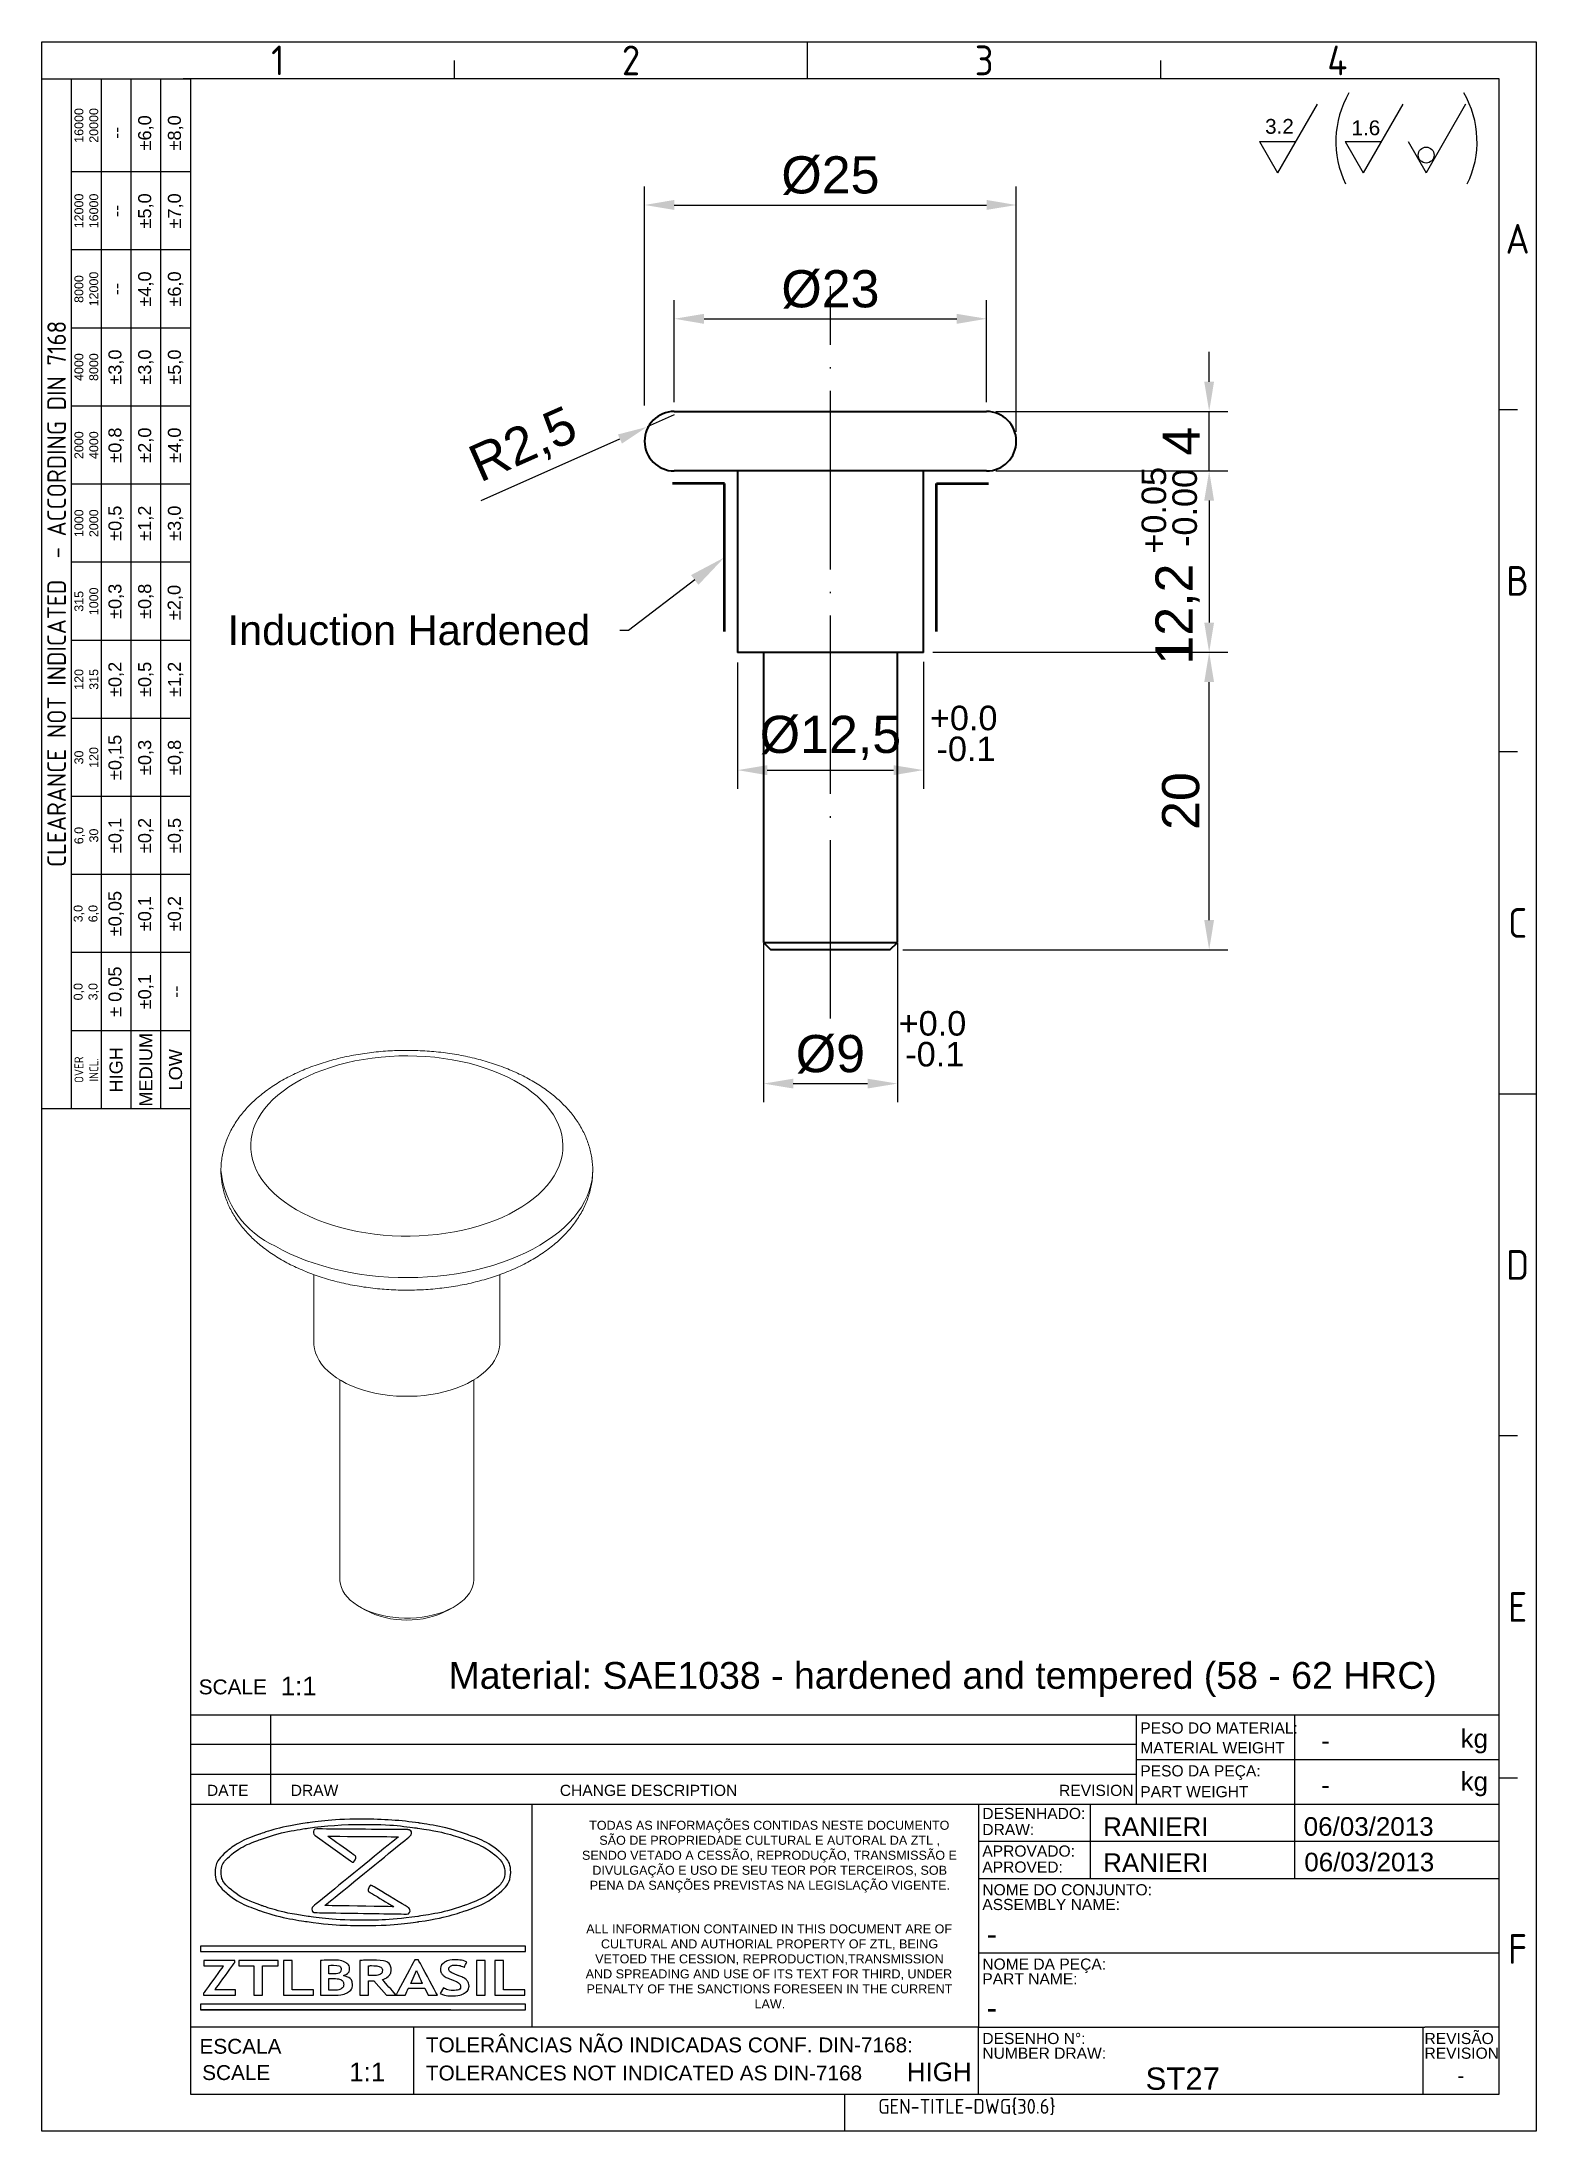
# Model space of a CAD drawing. Header units: millimetres. Extents: x 5006 to 5107, y 1363 to 1504.
import ezdxf
from ezdxf import colors
from ezdxf.entities.mleader import LeaderData, LeaderLine
from ezdxf.enums import TextEntityAlignment as Align
from ezdxf.math import Vec2, Vec3

# ---------------------------------------------------------------- set-up
doc = ezdxf.new("R2010")
doc.units = ezdxf.units.MM
doc.linetypes.add('ACAD_ISO02W100', pattern=[15, 12, -3])
doc.linetypes.add('ACAD_ISO04W100', pattern=[30, 24, -3, 0, -3])
for name, color, linetype, lineweight in [('AM_0', 7, 'Continuous', 40), ('AM_4', 1, 'ACAD_ISO04W100', 25), ('AM_5', 3, 'Continuous', 25), ('AM_8', 40, 'ACAD_ISO02W100', 35)]:
    doc.layers.add(name, color=color, linetype=linetype, lineweight=lineweight)
doc.layers.add('Camada 1', color=7, linetype='Continuous')
doc.styles.add('ACISOTS', font='isocp.shx', dxfattribs={"height": 1})
doc.styles.get("Standard").update_dxf_attribs({"font": 'arial.ttf'})
doc.dimstyles.new('ISO-25', dxfattribs={"dimtxt": 2.5, "dimasz": 2, "dimexe": 1.25, "dimexo": 0.625, "dimtad": 1, "dimtxsty": 'Standard', "dimcen": 2, "dimadec": 0, "dimazin": 0, "dimtfac": 1, "dimtmove": 0, "dimatfit": 3, "dimfxl": 1, "dimarcsym": 0})

msp = doc.modelspace()

# ---------------------------------------------------------------- texts
at = {"color": 135, "lineweight": 25, "style": 'ACISOTS'}
for s, p in [('1', (5022.009, 1502.395)), ('2', (5045.759, 1502.395)), ('3', (5069.509, 1502.395)), ('4', (5093.259, 1502.395)), ('A', (5105.384, 1490.395)), ('B', (5105.384, 1467.395)), ('C', (5105.384, 1444.395)), ('D', (5105.384, 1421.395)), ('E', (5105.384, 1398.395)), ('F', (5105.384, 1375.395))]:
    msp.add_text(s, height=2, dxfattribs=at).set_placement(p, align=Align.MIDDLE)
for s, height, p in [('SCALE', 1, (5016.688, 1392.522)), ('PESO DO MATERIAL:', 0.75, (5080.01, 1389.884)), ('kg', 1.25, (5101.551, 1388.925)), ('MATERIAL WEIGHT', 0.75, (5080.01, 1388.556)), ('PESO DA PEÇA:', 0.75, (5080.01, 1387.002)), ('kg', 1.25, (5101.551, 1386.041)), ('DATE', 0.75, (5017.242, 1385.69)), ('DRAW', 0.75, (5022.876, 1385.69)), ('CHANGE DESCRIPTION', 0.75, (5040.973, 1385.69)), ('REVISION', 0.75, (5074.547, 1385.69)), ('PART WEIGHT', 0.75, (5080.01, 1385.602)), ('DESENHADO:', 0.75, (5069.386, 1384.135)), ('DRAW:', 0.75, (5069.386, 1383.057)), ('APROVADO:', 0.75, (5069.386, 1381.609)), ('APROVED:', 0.75, (5069.386, 1380.531)), ('NOME DO CONJUNTO:', 0.75, (5069.386, 1379.005)), ('ASSEMBLY NAME:', 0.75, (5069.386, 1378.017)), ('NOME DA PEÇA:', 0.75, (5069.386, 1374.005)), ('PART NAME:', 0.75, (5069.386, 1373.017)), ('REVISÃO', 0.75, (5099.123, 1369.005)), ('ESCALA', 1, (5016.74, 1368.354)), ('TOLERÂNCIAS NÃO INDICADAS CONF. DIN-7168:', 1, (5031.963, 1368.447)), ('DESENHO N%%d:', 0.75, (5069.386, 1369.005)), ('NUMBER DRAW:', 0.75, (5069.386, 1368.017)), ('REVISION', 0.75, (5099.123, 1368.017)), ('SCALE', 1, (5016.921, 1366.587)), ('TOLERANCES NOT INDICATED AS DIN-7168', 1, (5031.963, 1366.56))]:
    msp.add_text(s, height=height).set_placement(p)
at = {"color": 135, "lineweight": 25, "attachment_point": 5, "rotation": 90}
for s, insert, char_height, width in [('16000\\P20000', (5009.134, 1498.02), 0.6, 6.25), ('--', (5011.134, 1497.52), 0.875, 5.25), ('±6,0', (5013.134, 1497.52), 0.875, 5.25), ('±8,0', (5015.134, 1497.52), 0.875, 5.25), ('12000\\P16000', (5009.134, 1492.27), 0.6, 5.25), ('--', (5011.134, 1492.27), 0.875, 5.25), ('±5,0', (5013.134, 1492.27), 0.875, 5.25), ('±7,0', (5015.134, 1492.27), 0.875, 5.25), ('8000\\P12000', (5009.134, 1487.02), 0.6, 5.25), ('±4,0', (5013.134, 1487.02), 0.875, 5.25), ('±6,0', (5015.134, 1487.02), 0.875, 5.25), ('--', (5011.134, 1487.02), 0.875, 5.25), ('{\\Fisocp.shx|c0;CLEARANCE NOT INDICATED  - ACCORDING DIN 7168}', (5007.134, 1466.52), 1.25, 69.25), ('4000\\P8000', (5009.134, 1481.77), 0.6, 5.25), ('±3,0', (5011.134, 1481.77), 0.875, 5.25), ('±3,0', (5013.134, 1481.77), 0.875, 5.25), ('±5,0', (5015.134, 1481.77), 0.875, 5.25), ('2000\\P4000', (5009.134, 1476.52), 0.6, 5.25), ('±0,8', (5011.134, 1476.52), 0.875, 5.25), ('±2,0', (5013.134, 1476.52), 0.875, 5.25), ('±4,0', (5015.134, 1476.52), 0.875, 5.25), ('1000\\P2000', (5009.134, 1471.27), 0.6, 5.25), ('±0,5', (5011.134, 1471.27), 0.875, 5.25), ('±1,2', (5013.134, 1471.27), 0.875, 5.25), ('±3,0', (5015.134, 1471.27), 0.875, 5.25), ('315\\P1000', (5009.134, 1466.02), 0.6, 5.25), ('±0,3', (5011.134, 1466.02), 0.875, 5.25), ('±0,8', (5013.134, 1466.02), 0.875, 5.25), ('±2,0', (5015.118, 1465.941), 0.875, 5.25), ('120\\P315', (5009.134, 1460.77), 0.6, 5.25), ('±0,2', (5011.134, 1460.77), 0.875, 5.25), ('±0,5', (5013.134, 1460.77), 0.875, 5.25), ('±1,2', (5015.134, 1460.77), 0.875, 5.25), ('±0,15', (5011.134, 1455.52), 0.875, 5.25), ('30\\P120', (5009.134, 1455.52), 0.6, 5.25), ('±0,3', (5013.134, 1455.52), 0.875, 5.25), ('±0,8', (5015.134, 1455.52), 0.875, 5.25), ('±0,1', (5011.134, 1450.27), 0.875, 5.25), ('±0,2', (5013.134, 1450.27), 0.875, 5.25), ('±0,5', (5015.134, 1450.27), 0.875, 5.25), ('6,0\\P30', (5009.134, 1450.27), 0.6, 5.25), ('±0,05', (5011.134, 1445.02), 0.875, 5.25), ('±0,1', (5013.134, 1445.02), 0.875, 5.25), ('±0,2', (5015.134, 1445.02), 0.875, 5.25), ('3,0\\P6,0', (5009.134, 1445.02), 0.6, 5.25), ('0,0\\P3,0', (5009.134, 1439.77), 0.6, 5.25), ('± 0,05', (5011.134, 1439.77), 0.875, 5.25), ('\\pt4.79529;±0,1', (5013.134, 1439.77), 0.875, 5.25), ('--', (5015.134, 1439.77), 0.875, 5.25), ('HIGH', (5011.134, 1434.52), 0.875, 5.25), ('MEDIUM', (5013.134, 1434.52), 0.875, 5.25), ('{\\Fisocp.shx|c0;OVER\\PINCL.}', (5009.134, 1434.52), 0.6, 5.25), ('LOW', (5015.134, 1434.52), 0.875, 5.25)]:
    msp.add_mtext(s, dxfattribs=dict(at, insert=insert, char_height=char_height, width=width))
at = {"insert": (5033.493, 1394.695), "char_height": 1.80184, "width": 74.64271, "attachment_point": 1}
msp.add_mtext('Material: SAE1038 - hardened and tempered (58 - 62 HRC)', dxfattribs=at)
at = {"linetype": 'Continuous', "char_height": 0.605, "attachment_point": 1}
for s, insert in [('\\pi0.57671;TODAS AS INFORMAÇÕES CONTIDAS NESTE DOCUMENTO \\P\\pi1.2603;SÃO DE PROPRIEDADE CULTURAL E AUTORAL DA ZTL , \\P\\pi0.095099;SENDO VETADO A CESSÃO, REPRODUÇÃO, TRANSMISSÃO E \\P\\pi0.78945;DIVULGAÇÃO E USO DE SEU TEOR POR TERCEIROS, SOB \\P\\pi0.61467;PENA DA SANÇÕES PREVISTAS NA LEGISLAÇÃO VIGENTE.', (5042.367, 1384.019)), ('\\pi0.37965;ALL INFORMATION CONTAINED IN THIS DOCUMENT ARE OF \\P\\pi1.3693;CULTURAL AND AUTHORIAL PROPERTY OF ZTL, BEING  \\P\\pi0.9832;VETOED THE CESSION, REPRODUCTION,TRANSMISSION \\P\\pi0.34189;AND SPREADING AND USE OF ITS TEXT FOR THIRD, UNDER \\P\\pi0.40069;PENALTY OF THE SANCTIONS FORESEEN IN THE CURRENT \\P\\pi11.698;LAW.', (5042.367, 1377.052))]:
    msp.add_mtext_dynamic_manual_height_columns(s, width=25.32617, gutter_width=12.5, heights=[0], dxfattribs=dict(at, insert=insert))
for tag, height, p in [('1:1', 1.25, (5023.413, 1393.084)), ('1:1', 1.25, (5028.022, 1367.134)), ('HIGH', 1.25, (5066.488, 1367.134)), ('-', 0.978, (5101.564, 1366.89))]:
    msp.add_attdef(tag, text='', height=height).set_placement(p, align=Align.MIDDLE_CENTER)
for p in [(5092.165, 1389.409), (5092.165, 1386.434)]:
    msp.add_attdef('-', text='', height=1.25).set_placement(p, align=Align.MIDDLE_LEFT)
for tag, p, height in [('RANIERI', (5077.511, 1382.998), 1.25), ('06/03/2013', (5090.999, 1383.012), 1.25), ('RANIERI', (5077.51, 1380.578), 1.25), ('06/03/2013', (5091.039, 1380.62), 1.25), ('-', (5069.669, 1375.657), 1.5), ('-', (5069.669, 1370.695), 1.5), ('ST27', (5080.361, 1365.93), 1.5)]:
    msp.add_attdef(tag, p, '', height=height)
at = {"color": 135, "style": 'ACISOTS'}
msp.add_attdef('GEN-TITLE-DWG{30.6}', (5062.386, 1364.318), '', height=1, dxfattribs=at)
at = {"layer": 'AM_5', "attachment_point": 1}
for s, insert, char_height in [('3.2', (5088.403, 1498.455), 0.9946), ('1.6', (5094.213, 1498.359), 0.9946), ('+0.0', (5065.856, 1459.002), 1.65), ('-0.1', (5066.303, 1456.927), 1.65), ('+0.0', (5063.757, 1438.467), 1.65), ('-0.1', (5064.204, 1436.392), 1.65)]:
    msp.add_mtext_dynamic_manual_height_columns(s, width=18.23779, gutter_width=12.5, heights=[0], dxfattribs=dict(at, insert=insert, char_height=char_height))
at = {"layer": 'AM_5', "char_height": 1.65, "attachment_point": 1, "rotation": 90}
for s, insert in [('+0.05', (5080.093, 1469.225)), ('-0.00', (5082.168, 1469.672))]:
    msp.add_mtext_dynamic_manual_height_columns(s, width=18.23779, gutter_width=12.5, heights=[0], dxfattribs=dict(at, insert=insert))

# ---------------------------------------------------------------- blocks, each defined once
blk = doc.blocks.new('*D41')
at = {"layer": 'AM_5', "color": 0, "lineweight": -2, "ltscale": 0.25, "transparency": 16777216}
for p, q in [((5046.67, 1479.18), (5046.67, 1493.92)), ((5071.67, 1477.41), (5071.67, 1493.92)), ((5048.67, 1492.67), (5069.67, 1492.67))]:
    blk.add_line(p, q, dxfattribs=at)
at = {"layer": 'AM_5', "color": 0, "ltscale": 0.25, "transparency": 16777216}
for points in [[(5048.67, 1493.01), (5048.67, 1492.34), (5046.67, 1492.67)], [(5069.67, 1493.01), (5069.67, 1492.34), (5071.67, 1492.67)]]:
    blk.add_solid(points, dxfattribs=at)
at = {"layer": 'Defpoints', "color": 0, "ltscale": 0.25, "transparency": 16777216}
for p in [(5071.67, 1492.67), (5046.67, 1478.56), (5071.67, 1476.79)]:
    blk.add_point(p, dxfattribs=at)
at = {"layer": 'AM_5', "color": 0, "ltscale": 0.25, "transparency": 16777216, "insert": (5059.17, 1494.65), "char_height": 2.5, "attachment_point": 5}
blk.add_mtext('%%C25', dxfattribs=at)
blk = doc.blocks.new('*D42')
at = {"layer": 'AM_5', "color": 0, "lineweight": -2, "ltscale": 0.25, "transparency": 16777216}
for p, q in [((5048.67, 1479.41), (5048.67, 1486.27)), ((5069.67, 1479.41), (5069.67, 1486.27)), ((5050.67, 1485.02), (5067.67, 1485.02))]:
    blk.add_line(p, q, dxfattribs=at)
at = {"layer": 'AM_5', "color": 0, "ltscale": 0.25, "transparency": 16777216}
for points in [[(5050.67, 1485.35), (5050.67, 1484.68), (5048.67, 1485.02)], [(5067.67, 1485.35), (5067.67, 1484.68), (5069.67, 1485.02)]]:
    blk.add_solid(points, dxfattribs=at)
at = {"layer": 'Defpoints', "color": 0, "ltscale": 0.25, "transparency": 16777216}
for p in [(5069.67, 1485.02), (5048.67, 1478.79), (5069.67, 1478.79)]:
    blk.add_point(p, dxfattribs=at)
at = {"layer": 'AM_5', "color": 0, "ltscale": 0.25, "transparency": 16777216, "insert": (5059.17, 1486.99), "char_height": 2.5, "attachment_point": 5}
blk.add_mtext('%%c23', dxfattribs=at)
blk = doc.blocks.new('*D43')
at = {"layer": 'AM_5', "color": 0, "lineweight": -2, "ltscale": 0.25, "transparency": 16777216}
for p, q in [((5052.92, 1461.91), (5052.92, 1453.42)), ((5065.42, 1461.96), (5065.42, 1453.42)), ((5054.92, 1454.67), (5063.42, 1454.67))]:
    blk.add_line(p, q, dxfattribs=at)
at = {"layer": 'AM_5', "color": 0, "ltscale": 0.25, "transparency": 16777216}
for points in [[(5054.92, 1455), (5054.92, 1454.33), (5052.92, 1454.67)], [(5063.42, 1455), (5063.42, 1454.33), (5065.42, 1454.67)]]:
    blk.add_solid(points, dxfattribs=at)
at = {"layer": 'Defpoints', "color": 0, "ltscale": 0.25, "transparency": 16777216}
for p in [(5052.92, 1462.53), (5065.42, 1462.59), (5065.42, 1454.67)]:
    blk.add_point(p, dxfattribs=at)
at = {"layer": 'AM_5', "color": 0, "ltscale": 0.25, "transparency": 16777216, "insert": (5059.17, 1456.84), "char_height": 2.5, "attachment_point": 5}
blk.add_mtext('%%c12,5', dxfattribs=at)
blk = doc.blocks.new('*D44')
at = {"layer": 'AM_5', "color": 0, "lineweight": -2, "ltscale": 0.25, "transparency": 16777216}
for p, q in [((5054.67, 1443.03), (5054.67, 1432.34)), ((5063.67, 1443.03), (5063.67, 1432.34)), ((5056.67, 1433.59), (5061.67, 1433.59))]:
    blk.add_line(p, q, dxfattribs=at)
at = {"layer": 'AM_5', "color": 0, "ltscale": 0.25, "transparency": 16777216}
for points in [[(5056.67, 1433.92), (5056.67, 1433.26), (5054.67, 1433.59)], [(5061.67, 1433.92), (5061.67, 1433.26), (5063.67, 1433.59)]]:
    blk.add_solid(points, dxfattribs=at)
at = {"layer": 'Defpoints', "color": 0, "ltscale": 0.25, "transparency": 16777216}
for p in [(5054.67, 1443.66), (5063.67, 1443.66), (5063.67, 1433.59)]:
    blk.add_point(p, dxfattribs=at)
at = {"layer": 'AM_5', "color": 0, "ltscale": 0.25, "transparency": 16777216, "insert": (5059.17, 1435.56), "char_height": 2.5, "attachment_point": 5}
blk.add_mtext('%%C9', dxfattribs=at)
blk = doc.blocks.new('*D45')
at = {"layer": 'AM_5', "color": 0, "lineweight": -2, "ltscale": 0.25, "transparency": 16777216}
for p, q in [((5084.64, 1480.79), (5084.64, 1482.79)), ((5070.3, 1478.79), (5085.89, 1478.79)), ((5084.64, 1474.79), (5084.64, 1478.79)), ((5070.3, 1474.79), (5085.89, 1474.79)), ((5084.64, 1472.79), (5084.64, 1470.79))]:
    blk.add_line(p, q, dxfattribs=at)
at = {"layer": 'AM_5', "color": 0, "ltscale": 0.25, "transparency": 16777216}
for points in [[(5084.31, 1480.79), (5084.97, 1480.79), (5084.64, 1478.79)], [(5084.31, 1472.79), (5084.97, 1472.79), (5084.64, 1474.79)]]:
    blk.add_solid(points, dxfattribs=at)
at = {"layer": 'Defpoints', "color": 0, "ltscale": 0.25, "transparency": 16777216}
for p in [(5069.67, 1478.79), (5084.64, 1478.79), (5069.67, 1474.79)]:
    blk.add_point(p, dxfattribs=at)
at = {"layer": 'AM_5', "color": 0, "ltscale": 0.25, "transparency": 16777216, "insert": (5082.76, 1476.79), "char_height": 2.5, "attachment_point": 5, "rotation": 90}
blk.add_mtext('4', dxfattribs=at)
blk = doc.blocks.new('*D46')
at = {"layer": 'AM_5', "color": 0, "lineweight": -2, "ltscale": 0.25, "transparency": 16777216}
for p, q in [((5048.67, 1478.56), (5046.84, 1477.75)), ((5035.68, 1472.8), (5045.01, 1476.94))]:
    blk.add_line(p, q, dxfattribs=at)
at = {"layer": 'AM_5', "color": 0, "ltscale": 0.25, "transparency": 16777216}
blk.add_solid([(5044.88, 1477.24), (5045.15, 1476.63), (5046.84, 1477.75)], dxfattribs=at)
at = {"layer": 'Defpoints', "color": 0, "ltscale": 0.25, "transparency": 16777216}
for p in [(5048.67, 1478.56), (5046.84, 1477.75)]:
    blk.add_point(p, dxfattribs=at)
at = {"layer": 'AM_5', "color": 0, "ltscale": 0.25, "transparency": 16777216, "insert": (5038.57, 1476.41), "char_height": 2.5, "attachment_point": 5, "rotation": 23.876}
blk.add_mtext('R2,5', dxfattribs=at)
blk = doc.blocks.new('*D47')
at = {"layer": 'AM_5', "color": 0, "lineweight": -2, "ltscale": 0.25, "transparency": 16777216}
for p, q in [((5070.92, 1474.79), (5085.89, 1474.79)), ((5084.64, 1472.79), (5084.64, 1464.59)), ((5066.05, 1462.59), (5085.89, 1462.59))]:
    blk.add_line(p, q, dxfattribs=at)
at = {"layer": 'AM_5', "color": 0, "ltscale": 0.25, "transparency": 16777216}
for points in [[(5084.31, 1472.79), (5084.97, 1472.79), (5084.64, 1474.79)], [(5084.31, 1464.59), (5084.97, 1464.59), (5084.64, 1462.59)]]:
    blk.add_solid(points, dxfattribs=at)
at = {"layer": 'Defpoints', "color": 0, "ltscale": 0.25, "transparency": 16777216}
for p in [(5070.3, 1474.79), (5065.42, 1462.59), (5084.64, 1462.59)]:
    blk.add_point(p, dxfattribs=at)
at = {"layer": 'AM_5', "color": 0, "ltscale": 0.25, "transparency": 16777216, "insert": (5082.51, 1465.16), "char_height": 2.5, "attachment_point": 5, "rotation": 90}
blk.add_mtext('12,2', dxfattribs=at)
blk = doc.blocks.new('*D48')
at = {"layer": 'AM_5', "color": 0, "lineweight": -2, "ltscale": 0.25, "transparency": 16777216}
for p, q in [((5066.05, 1462.59), (5085.89, 1462.59)), ((5084.64, 1444.59), (5084.64, 1460.59)), ((5064.05, 1442.59), (5085.89, 1442.59))]:
    blk.add_line(p, q, dxfattribs=at)
at = {"layer": 'AM_5', "color": 0, "ltscale": 0.25, "transparency": 16777216}
for points in [[(5084.31, 1460.59), (5084.97, 1460.59), (5084.64, 1462.59)], [(5084.31, 1444.59), (5084.97, 1444.59), (5084.64, 1442.59)]]:
    blk.add_solid(points, dxfattribs=at)
at = {"layer": 'Defpoints', "color": 0, "ltscale": 0.25, "transparency": 16777216}
for p in [(5065.42, 1462.59), (5084.64, 1462.59), (5063.42, 1442.59)]:
    blk.add_point(p, dxfattribs=at)
at = {"layer": 'AM_5', "color": 0, "ltscale": 0.25, "transparency": 16777216, "insert": (5082.74, 1452.59), "char_height": 2.5, "attachment_point": 5, "rotation": 90}
blk.add_mtext('20', dxfattribs=at)

# ---------------------------------------------------------------- dimensions: what is measured, and where the dimension line sits
at = {"layer": 'AM_5', "ltscale": 0.25}
for base, p1, p2, text, picture, middle in [((5071.672, 1492.674), (5046.672, 1478.557), (5071.672, 1476.787), '%%C25', '*D41', (5059.172, 1494.645)), ((5069.672, 1485.016), (5048.672, 1478.787), (5069.672, 1478.787), '%%c23', '*D42', (5059.172, 1486.988)), ((5065.422, 1454.667), (5052.922, 1462.532), (5065.422, 1462.587), '%%c12,5', '*D43', (5059.172, 1456.835)), ((5063.672, 1433.589), (5054.672, 1443.657), (5063.672, 1443.657), '%%C9', '*D44', (5059.172, 1435.561))]:
    dim = msp.add_linear_dim(base=base, p1=p1, p2=p2, text=text, dimstyle='ISO-25', dxfattribs=at)
    dim.commit()
    dim.dimension.update_dxf_attribs({"geometry": picture, "text_midpoint": middle})
for base, p1, p2, picture, middle in [((5084.64, 1478.787), (5069.672, 1474.787), (5069.672, 1478.787), '*D45', (5082.765, 1476.787)), ((5084.64, 1462.587), (5063.422, 1442.587), (5065.422, 1462.587), '*D48', (5082.739, 1452.587))]:
    dim = msp.add_linear_dim(base=base, p1=p1, p2=p2, angle=90, dimstyle='ISO-25', dxfattribs=at)
    dim.commit()
    dim.dimension.update_dxf_attribs({"geometry": picture, "text_midpoint": middle})
dim = msp.add_radius_dim(center=(5048.672, 1478.557), mpoint=(5046.843, 1477.748), text='R2,5', dimstyle='ISO-25', dxfattribs=at)
dim.commit()
dim.dimension.update_dxf_attribs({"geometry": '*D46', "text_midpoint": (5038.57, 1476.412)})
dim = msp.add_linear_dim(base=(5084.64, 1462.587), p1=(5070.297, 1474.787), p2=(5065.422, 1462.587), angle=90, dimstyle='ISO-25', dxfattribs=at)
dim.commit()
dim.dimension.update_dxf_attribs({"geometry": '*D47', "text_midpoint": (5084.64, 1465.157), "dimtype": 160})

# ---------------------------------------------------------------- linework, layer by layer
at = {"color": 135, "lineweight": 25}
for p, q in [((5006.134, 1363.145), (5006.134, 1503.645)), ((5006.134, 1503.645), (5106.634, 1503.645)), ((5057.634, 1501.145), (5057.634, 1503.645)), ((5106.634, 1503.645), (5106.634, 1363.145)), ((5033.884, 1501.145), (5033.884, 1502.395)), ((5081.384, 1501.145), (5081.384, 1502.395)), ((5008.134, 1431.895), (5008.134, 1501.145)), ((5010.134, 1501.145), (5010.134, 1431.895)), ((5012.134, 1501.145), (5012.134, 1431.895)), ((5014.134, 1431.895), (5014.134, 1501.145)), ((5016.134, 1494.895), (5008.134, 1494.895)), ((5016.134, 1489.645), (5008.134, 1489.645)), ((5016.134, 1484.395), (5008.134, 1484.395)), ((5016.134, 1479.145), (5008.134, 1479.145)), ((5105.384, 1478.895), (5104.134, 1478.895)), ((5016.134, 1473.895), (5008.134, 1473.895)), ((5016.134, 1468.645), (5008.134, 1468.645)), ((5016.134, 1463.395), (5008.134, 1463.395)), ((5016.134, 1458.145), (5008.134, 1458.145)), ((5105.384, 1455.895), (5104.134, 1455.895)), ((5016.134, 1452.895), (5008.134, 1452.895)), ((5016.134, 1447.645), (5008.134, 1447.645)), ((5016.134, 1442.395), (5008.134, 1442.395)), ((5016.134, 1437.145), (5008.134, 1437.145)), ((5104.134, 1432.895), (5106.634, 1432.895)), ((5105.384, 1409.895), (5104.134, 1409.895)), ((5105.384, 1386.895), (5104.134, 1386.895)), ((5060.134, 1363.145), (5060.134, 1365.645)), ((5106.634, 1363.145), (5006.134, 1363.145))]:
    msp.add_line(p, q, dxfattribs=at)
for p, q in [((5104.134, 1501.145), (5015.634, 1501.145)), ((5016.134, 1501.145), (5016.134, 1365.645)), ((5104.134, 1365.645), (5104.134, 1501.145)), ((5016.134, 1391.145), (5104.134, 1391.145)), ((5016.134, 1391.145), (5016.134, 1365.645)), ((5016.134, 1391.145), (5079.758, 1391.145)), ((5021.536, 1385.145), (5021.536, 1391.145)), ((5079.758, 1385.145), (5079.758, 1391.145)), ((5090.384, 1391.145), (5090.384, 1388.145)), ((5104.134, 1365.645), (5104.134, 1391.145)), ((5079.758, 1389.145), (5016.134, 1389.145)), ((5079.758, 1388.145), (5104.134, 1388.145)), ((5090.384, 1388.145), (5090.384, 1385.145)), ((5016.134, 1387.145), (5079.758, 1387.145)), ((5016.134, 1385.145), (5069.134, 1385.145)), ((5039.101, 1385.145), (5039.101, 1370.145)), ((5069.134, 1385.145), (5069.134, 1375.645)), ((5069.134, 1385.145), (5104.134, 1385.145)), ((5076.634, 1385.145), (5076.634, 1380.145)), ((5090.384, 1385.145), (5090.384, 1380.145)), ((5069.134, 1382.645), (5104.134, 1382.645)), ((5069.134, 1380.145), (5104.134, 1380.145)), ((5069.134, 1375.645), (5069.134, 1370.145)), ((5069.134, 1375.145), (5104.134, 1375.145)), ((5069.134, 1370.145), (5016.134, 1370.145)), ((5031.134, 1370.145), (5031.134, 1365.645)), ((5069.134, 1365.645), (5069.134, 1370.145)), ((5069.134, 1370.145), (5099.134, 1370.145)), ((5099.011, 1370.145), (5099.011, 1365.645)), ((5104.134, 1370.145), (5099.134, 1370.145)), ((5016.134, 1365.645), (5104.134, 1365.645)), ((5016.134, 1365.645), (5104.134, 1365.645))]:
    msp.add_line(p, q)
at = {"color": 7, "linetype": 'Continuous', "lineweight": 15}
for p, q in [((5024.434, 1420.746), (5024.434, 1416.168)), ((5036.934, 1416.168), (5036.934, 1420.746)), ((5026.184, 1413.664), (5026.184, 1400.245)), ((5035.184, 1400.245), (5035.184, 1413.664)), ((5027.501, 1398.409), (5027.855, 1398.205)), ((5033.513, 1398.205), (5033.866, 1398.409))]:
    msp.add_line(p, q, dxfattribs=at)
at = {"color": 135, "lineweight": 25}
msp.add_lwpolyline([(5016.134, 1501.145), (5016.134, 1431.895), (5006.134, 1431.895), (5006.134, 1501.145)], close=True, dxfattribs=at)
at = {"color": 7, "linetype": 'Continuous', "lineweight": 15, "flags": 128}
for points in [[(5023.259, 1425.11), (5023.699, 1424.87), (5024.162, 1424.645), (5024.647, 1424.436), (5025.152, 1424.244), (5025.676, 1424.068), (5026.216, 1423.911), (5026.771, 1423.771), (5027.339, 1423.65), (5027.917, 1423.549), (5028.506, 1423.466), (5029.101, 1423.404), (5029.702, 1423.361), (5030.306, 1423.338), (5030.911, 1423.336), (5031.515, 1423.353), (5032.117, 1423.391), (5032.714, 1423.449), (5033.304, 1423.526), (5033.885, 1423.623), (5034.456, 1423.739), (5035.014, 1423.874), (5035.558, 1424.027), (5036.086, 1424.198), (5036.596, 1424.386), (5037.086, 1424.591), (5037.555, 1424.812), (5038.001, 1425.048), (5038.422, 1425.299), (5038.818, 1425.563), (5039.187, 1425.84), (5039.528, 1426.129), (5039.839, 1426.428), (5040.12, 1426.738), (5040.37, 1427.056), (5040.587, 1427.382), (5040.772, 1427.715), (5040.923, 1428.053), (5041.04, 1428.396), (5041.122, 1428.742), (5041.17, 1429.09), (5041.183, 1429.44), (5041.162, 1429.789), (5041.105, 1430.137), (5041.014, 1430.482), (5040.888, 1430.824), (5040.729, 1431.161), (5040.536, 1431.492), (5040.311, 1431.816), (5040.053, 1432.132), (5039.764, 1432.439), (5039.446, 1432.736), (5039.098, 1433.022), (5038.722, 1433.296), (5038.319, 1433.557), (5037.891, 1433.804), (5037.439, 1434.036), (5036.965, 1434.253), (5036.47, 1434.454), (5035.956, 1434.638), (5035.424, 1434.805), (5034.876, 1434.953), (5034.314, 1435.084), (5033.741, 1435.195), (5033.157, 1435.287), (5032.565, 1435.359), (5031.967, 1435.412), (5031.364, 1435.445), (5030.759, 1435.457), (5030.154, 1435.45), (5029.551, 1435.422), (5028.952, 1435.374), (5028.358, 1435.307), (5027.772, 1435.22), (5027.195, 1435.113), (5026.631, 1434.988), (5026.079, 1434.844), (5025.543, 1434.681), (5025.024, 1434.502), (5024.524, 1434.305), (5024.045, 1434.092), (5023.587, 1433.863), (5023.153, 1433.62), (5022.744, 1433.362), (5022.361, 1433.092), (5022.006, 1432.809), (5021.68, 1432.515), (5021.384, 1432.21), (5021.118, 1431.896), (5020.885, 1431.574), (5020.684, 1431.244), (5020.516, 1430.908), (5020.382, 1430.568), (5020.282, 1430.223), (5020.217, 1429.876), (5020.186, 1429.527), (5020.191, 1429.178), (5020.23, 1428.829), (5020.304, 1428.482), (5020.412, 1428.139), (5020.555, 1427.799), (5020.731, 1427.465), (5020.94, 1427.137), (5021.182, 1426.817), (5021.455, 1426.505), (5021.759, 1426.203), (5022.092, 1425.911), (5022.454, 1425.631), (5022.844, 1425.364), (5023.259, 1425.11)], [(5036.934, 1416.168), (5036.929, 1416.033), (5036.894, 1415.764), (5036.825, 1415.497), (5036.721, 1415.234), (5036.583, 1414.976), (5036.412, 1414.725), (5036.209, 1414.482), (5035.976, 1414.248), (5035.712, 1414.025), (5035.421, 1413.814), (5035.103, 1413.617), (5034.761, 1413.433), (5034.395, 1413.265), (5034.009, 1413.113), (5033.604, 1412.978), (5033.183, 1412.861), (5032.748, 1412.762), (5032.301, 1412.683), (5031.846, 1412.623), (5031.384, 1412.583), (5030.917, 1412.562), (5030.45, 1412.562), (5029.984, 1412.583), (5029.522, 1412.623), (5029.066, 1412.683), (5028.62, 1412.762), (5028.184, 1412.861), (5027.763, 1412.978), (5027.359, 1413.113), (5026.972, 1413.265), (5026.607, 1413.433), (5026.264, 1413.617), (5025.946, 1413.814), (5025.655, 1414.025), (5025.392, 1414.248), (5025.158, 1414.482), (5024.955, 1414.725), (5024.784, 1414.976), (5024.647, 1415.234), (5024.543, 1415.497), (5024.473, 1415.764), (5024.438, 1416.033), (5024.434, 1416.168)], [(5026.184, 1400.245), (5026.186, 1400.159), (5026.217, 1399.93), (5026.283, 1399.703), (5026.383, 1399.481), (5026.517, 1399.265), (5026.683, 1399.056), (5026.881, 1398.856), (5027.109, 1398.668), (5027.364, 1398.492), (5027.646, 1398.329), (5027.951, 1398.182), (5028.278, 1398.05), (5028.623, 1397.936), (5028.985, 1397.84), (5029.36, 1397.763), (5029.745, 1397.705), (5030.138, 1397.667), (5030.534, 1397.649), (5030.933, 1397.652), (5031.329, 1397.674), (5031.72, 1397.717), (5032.103, 1397.78), (5032.475, 1397.862), (5032.832, 1397.963), (5033.173, 1398.081), (5033.495, 1398.217), (5033.795, 1398.368), (5034.07, 1398.534), (5034.318, 1398.714), (5034.539, 1398.905), (5034.729, 1399.107), (5034.887, 1399.318), (5035.013, 1399.536), (5035.104, 1399.76), (5035.161, 1399.987), (5035.183, 1400.217), (5035.184, 1400.245)]]:
    msp.add_lwpolyline(points, dxfattribs=at)
at = {"color": 8, "linetype": 'Continuous', "lineweight": 15, "flags": 128}
msp.add_lwpolyline([(5043.184, 1427.761), (5043.177, 1427.525), (5043.138, 1427.144), (5043.064, 1426.766), (5042.955, 1426.39), (5042.813, 1426.018), (5042.636, 1425.651), (5042.427, 1425.29), (5042.184, 1424.936), (5041.91, 1424.589), (5041.604, 1424.251), (5041.268, 1423.924), (5040.902, 1423.607), (5040.508, 1423.301), (5040.086, 1423.008), (5039.638, 1422.728), (5039.166, 1422.462), (5038.669, 1422.211), (5038.151, 1421.976), (5037.611, 1421.756), (5037.052, 1421.554), (5036.476, 1421.368), (5035.883, 1421.201), (5035.276, 1421.051), (5034.656, 1420.921), (5034.025, 1420.809), (5033.385, 1420.717), (5032.737, 1420.645), (5032.083, 1420.592), (5031.426, 1420.559), (5030.766, 1420.547), (5030.106, 1420.554), (5029.448, 1420.582), (5028.794, 1420.63), (5028.144, 1420.697), (5027.502, 1420.784), (5026.868, 1420.891), (5026.245, 1421.017), (5025.635, 1421.162), (5025.038, 1421.325), (5024.458, 1421.506), (5023.894, 1421.704), (5023.35, 1421.919), (5022.826, 1422.151), (5022.324, 1422.398), (5021.845, 1422.66)], dxfattribs=at)
at = {"color": 8, "linetype": 'Continuous', "lineweight": 15}
msp.add_arc((5024.365, 1428.333), 6.207, 185.22386, 246.04468, dxfattribs=at)
at = {"color": 7, "linetype": 'Continuous', "lineweight": 15}
msp.add_arc((5030.684, 1403.614), 6.104, 242.39138, 297.60862, dxfattribs=at)
for points, knots in [([(5043.183, 1427.76), (5043.183, 1427.766), (5043.189, 1427.91), (5043.17, 1428.192), (5043.125, 1428.604), (5043.046, 1429.012), (5042.937, 1429.416), (5042.798, 1429.816), (5042.629, 1430.209), (5042.43, 1430.597), (5042.201, 1430.977), (5041.942, 1431.349), (5041.653, 1431.713), (5041.336, 1432.067), (5040.989, 1432.41), (5040.615, 1432.74), (5040.215, 1433.058), (5039.789, 1433.361), (5039.339, 1433.649), (5038.868, 1433.921), (5038.375, 1434.176), (5037.864, 1434.414), (5037.336, 1434.634), (5036.792, 1434.837), (5036.233, 1435.02), (5035.662, 1435.186), (5035.08, 1435.332), (5034.487, 1435.46), (5033.886, 1435.569), (5033.278, 1435.659), (5032.663, 1435.73), (5032.045, 1435.782), (5031.423, 1435.814), (5030.8, 1435.827), (5030.176, 1435.821), (5029.554, 1435.796), (5028.934, 1435.751), (5028.319, 1435.688), (5027.708, 1435.605), (5027.104, 1435.503), (5026.509, 1435.382), (5025.922, 1435.243), (5025.347, 1435.084), (5024.783, 1434.907), (5024.233, 1434.712), (5023.698, 1434.498), (5023.178, 1434.266), (5022.677, 1434.016), (5022.194, 1433.748), (5021.731, 1433.462), (5021.291, 1433.16), (5020.874, 1432.841), (5020.483, 1432.507), (5020.12, 1432.158), (5019.784, 1431.795), (5019.479, 1431.421), (5019.205, 1431.036), (5018.963, 1430.642), (5018.753, 1430.241), (5018.576, 1429.835), (5018.432, 1429.423), (5018.321, 1429.009), (5018.242, 1428.594), (5018.193, 1428.18), (5018.187, 1427.905), (5018.184, 1427.769)], [0, 0, 0, 0, 0.0006169, 0.0152948, 0.0299587, 0.0446439, 0.0593913, 0.0742393, 0.0892227, 0.1043711, 0.1197072, 0.1352454, 0.1509904, 0.1669364, 0.1830684, 0.1993627, 0.2157905, 0.2323204, 0.2489218, 0.2655668, 0.2822323, 0.2988958, 0.3155446, 0.3321712, 0.348771, 0.3653422, 0.3818848, 0.3984003, 0.4148911, 0.4313604, 0.4478118, 0.4642493, 0.480677, 0.4970992, 0.5135203, 0.5299443, 0.5463746, 0.5628157, 0.579272, 0.595748, 0.612248, 0.6287759, 0.6453357, 0.6619304, 0.6785624, 0.6952329, 0.7119415, 0.7286852, 0.7454581, 0.7622502, 0.7790419, 0.7958093, 0.8125245, 0.8291545, 0.8456639, 0.8620176, 0.8781848, 0.8941425, 0.9098785, 0.9253919, 0.9406935, 0.9558036, 0.9707508, 0.9855695, 1, 1, 1, 1]), ([(5018.185, 1427.769), (5018.184, 1427.762), (5018.179, 1427.617), (5018.198, 1427.334), (5018.242, 1426.922), (5018.322, 1426.514), (5018.43, 1426.109), (5018.569, 1425.71), (5018.739, 1425.316), (5018.938, 1424.929), (5019.167, 1424.549), (5019.426, 1424.176), (5019.714, 1423.813), (5020.032, 1423.459), (5020.378, 1423.116), (5020.752, 1422.785), (5021.153, 1422.468), (5021.579, 1422.165), (5022.028, 1421.877), (5022.5, 1421.605), (5022.992, 1421.349), (5023.503, 1421.111), (5024.032, 1420.891), (5024.576, 1420.689), (5025.134, 1420.505), (5025.705, 1420.34), (5026.288, 1420.193), (5026.881, 1420.065), (5027.482, 1419.957), (5028.09, 1419.867), (5028.704, 1419.796), (5029.323, 1419.744), (5029.944, 1419.712), (5030.568, 1419.698), (5031.191, 1419.704), (5031.813, 1419.73), (5032.433, 1419.774), (5033.049, 1419.838), (5033.659, 1419.921), (5034.263, 1420.023), (5034.859, 1420.143), (5035.445, 1420.283), (5036.021, 1420.441), (5036.584, 1420.618), (5037.134, 1420.814), (5037.67, 1421.028), (5038.189, 1421.26), (5038.691, 1421.51), (5039.174, 1421.778), (5039.636, 1422.063), (5040.077, 1422.366), (5040.493, 1422.685), (5040.884, 1423.019), (5041.248, 1423.368), (5041.583, 1423.73), (5041.888, 1424.105), (5042.162, 1424.49), (5042.404, 1424.883), (5042.614, 1425.284), (5042.791, 1425.691), (5042.935, 1426.102), (5043.047, 1426.516), (5043.126, 1426.932), (5043.175, 1427.347), (5043.181, 1427.623), (5043.184, 1427.76)], [0, 0, 0, 0, 0.0007337, 0.0154081, 0.0300684, 0.0447502, 0.059494, 0.0743385, 0.0893184, 0.1044632, 0.1197957, 0.1353302, 0.1510713, 0.1670136, 0.1831417, 0.1994322, 0.2158561, 0.2323821, 0.2489794, 0.2656205, 0.2822821, 0.2989416, 0.3155865, 0.3322091, 0.348805, 0.3653722, 0.3819109, 0.3984224, 0.4149093, 0.4313747, 0.4478222, 0.4642558, 0.4806796, 0.4970979, 0.5135151, 0.5299352, 0.5463615, 0.5627987, 0.5792511, 0.5957232, 0.6122192, 0.6287433, 0.6452991, 0.6618898, 0.6785179, 0.6951845, 0.7118891, 0.7286288, 0.7453977, 0.7621858, 0.7789735, 0.7957369, 0.8124481, 0.8290742, 0.8455797, 0.8619295, 0.8780928, 0.8940468, 0.909779, 0.9252888, 0.9405866, 0.9556932, 0.9706368, 0.985452, 1, 1, 1, 1])]:
    msp.add_open_spline(points, degree=3, knots=knots, dxfattribs=at)
at = {"layer": 'AM_0'}
for p, q in [((5048.672, 1478.787), (5069.672, 1478.787)), ((5069.672, 1474.787), (5048.672, 1474.787)), ((5052.922, 1474.787), (5052.922, 1462.587)), ((5065.422, 1462.587), (5065.422, 1474.787)), ((5065.422, 1462.587), (5052.922, 1462.587)), ((5054.672, 1462.587), (5054.672, 1443.087)), ((5063.672, 1443.087), (5063.672, 1462.587)), ((5054.672, 1443.087), (5055.172, 1442.587)), ((5054.672, 1443.087), (5063.672, 1443.087)), ((5063.172, 1442.587), (5063.672, 1443.087)), ((5063.172, 1442.587), (5055.172, 1442.587))]:
    msp.add_line(p, q, dxfattribs=at)
at = {"layer": 'AM_0', "lineweight": 50, "ltscale": 0.25}
for p, q in [((5052.036, 1473.952), (5048.543, 1473.952)), ((5052.036, 1463.986), (5052.036, 1473.952)), ((5066.308, 1463.986), (5066.308, 1473.952)), ((5066.308, 1473.952), (5069.801, 1473.952))]:
    msp.add_line(p, q, dxfattribs=at)
at = {"layer": 'AM_0'}
for centre, start, end in [((5048.672, 1476.787), 90, 270), ((5069.672, 1476.787), 270, 90)]:
    msp.add_arc(centre, 2, start, end, dxfattribs=at)
at = {"layer": 'AM_4', "ltscale": 0.5}
msp.add_line((5059.172, 1437.966), (5059.172, 1487.207), dxfattribs=at)
at = {"layer": 'AM_5'}
for p, q in [((5091.897, 1499.447), (5089.239, 1494.843)), ((5097.654, 1499.447), (5094.996, 1494.843)), ((5101.888, 1499.447), (5099.229, 1494.843)), ((5088.03, 1496.936), (5090.447, 1496.936)), ((5088.03, 1496.936), (5089.239, 1494.843)), ((5093.787, 1496.936), (5096.204, 1496.936)), ((5093.787, 1496.936), (5094.996, 1494.843)), ((5098.021, 1496.936), (5099.229, 1494.843))]:
    msp.add_line(p, q, dxfattribs=at)
msp.add_circle((5099.234, 1496.029), 0.536, dxfattribs=at)
for centre, start, end in [((5099.666, 1496.931), 149.81687, 205.95777), ((5096.148, 1496.931), 334.04223, 30.18313)]:
    msp.add_arc(centre, 6.508, start, end, dxfattribs=at)
at = {"layer": 'AM_8', "color": 0, "linetype": 'Continuous'}
msp.add_line((5016.797, 1371.315), (5033.649, 1371.315), dxfattribs=at)
at = {"layer": 'Camada 1'}
for points, knots in [([(5027.73, 1384.132), (5029.057, 1384.132), (5030.326, 1384.039), (5031.484, 1383.871), (5031.484, 1383.871), (5032.689, 1383.696), (5033.775, 1383.44), (5034.686, 1383.122), (5034.686, 1383.122), (5035.62, 1382.796), (5036.375, 1382.402), (5036.891, 1381.961), (5036.891, 1381.961), (5037.393, 1381.532), (5037.671, 1381.057), (5037.671, 1380.555), (5037.671, 1380.555), (5037.671, 1380.053), (5037.393, 1379.579), (5036.891, 1379.15), (5036.891, 1379.15), (5036.375, 1378.709), (5035.62, 1378.315), (5034.686, 1377.989), (5034.686, 1377.989), (5033.775, 1377.671), (5032.689, 1377.414), (5031.484, 1377.239), (5031.484, 1377.239), (5030.326, 1377.071), (5029.057, 1376.978), (5027.73, 1376.978), (5027.73, 1376.978), (5026.403, 1376.978), (5025.135, 1377.071), (5023.976, 1377.239), (5023.976, 1377.239), (5022.772, 1377.414), (5021.686, 1377.671), (5020.775, 1377.989), (5020.775, 1377.989), (5019.84, 1378.315), (5019.086, 1378.709), (5018.57, 1379.15), (5018.57, 1379.15), (5018.068, 1379.579), (5017.79, 1380.053), (5017.79, 1380.555), (5017.79, 1380.555), (5017.79, 1381.057), (5018.068, 1381.532), (5018.57, 1381.961), (5018.57, 1381.961), (5019.086, 1382.402), (5019.84, 1382.796), (5020.775, 1383.122), (5020.775, 1383.122), (5021.686, 1383.44), (5022.772, 1383.696), (5023.976, 1383.871), (5023.976, 1383.871), (5025.135, 1384.039), (5026.403, 1384.132), (5027.73, 1384.132)], [0, 0, 0, 0, 0.0588235, 0.0588235, 0.0588235, 0.0882353, 0.1176471, 0.1176471, 0.1176471, 0.1470588, 0.1764706, 0.1764706, 0.1764706, 0.2058824, 0.2352941, 0.2352941, 0.2352941, 0.2647059, 0.2941176, 0.2941176, 0.2941176, 0.3235294, 0.3529412, 0.3529412, 0.3529412, 0.3823529, 0.4117647, 0.4117647, 0.4117647, 0.4411765, 0.4705882, 0.4705882, 0.4705882, 0.5, 0.5294118, 0.5294118, 0.5294118, 0.5588235, 0.5882353, 0.5882353, 0.5882353, 0.6176471, 0.6470588, 0.6470588, 0.6470588, 0.6764706, 0.7058824, 0.7058824, 0.7058824, 0.7352941, 0.7647059, 0.7647059, 0.7647059, 0.7941176, 0.8235294, 0.8235294, 0.8235294, 0.8529412, 0.8823529, 0.8823529, 0.8823529, 0.9411765, 1, 1, 1, 1]), ([(5027.73, 1383.779), (5026.426, 1383.779), (5025.182, 1383.689), (5024.048, 1383.524), (5024.048, 1383.524), (5022.869, 1383.354), (5021.808, 1383.104), (5020.92, 1382.794), (5020.92, 1382.794), (5020.056, 1382.492), (5019.361, 1382.136), (5018.886, 1381.745), (5018.886, 1381.745), (5018.437, 1381.374), (5018.188, 1380.972), (5018.188, 1380.555), (5018.188, 1380.555), (5018.188, 1380.139), (5018.437, 1379.737), (5018.886, 1379.365), (5018.886, 1379.365), (5019.361, 1378.974), (5020.056, 1378.618), (5020.92, 1378.317), (5020.92, 1378.317), (5021.808, 1378.007), (5022.869, 1377.757), (5024.048, 1377.586), (5024.048, 1377.586), (5025.182, 1377.422), (5026.426, 1377.331), (5027.73, 1377.331), (5027.73, 1377.331), (5029.034, 1377.331), (5030.278, 1377.422), (5031.413, 1377.586), (5031.413, 1377.586), (5032.592, 1377.757), (5033.653, 1378.007), (5034.54, 1378.317), (5034.54, 1378.317), (5035.404, 1378.618), (5036.1, 1378.974), (5036.574, 1379.365), (5036.574, 1379.365), (5037.024, 1379.737), (5037.273, 1380.139), (5037.273, 1380.555), (5037.273, 1380.555), (5037.273, 1380.972), (5037.024, 1381.374), (5036.574, 1381.745), (5036.574, 1381.745), (5036.1, 1382.136), (5035.404, 1382.492), (5034.54, 1382.794), (5034.54, 1382.794), (5033.653, 1383.104), (5032.592, 1383.354), (5031.413, 1383.524), (5031.413, 1383.524), (5030.278, 1383.689), (5029.034, 1383.779), (5027.73, 1383.779)], [0, 0, 0, 0, 0.0588235, 0.0588235, 0.0588235, 0.0882353, 0.1176471, 0.1176471, 0.1176471, 0.1470588, 0.1764706, 0.1764706, 0.1764706, 0.2058824, 0.2352941, 0.2352941, 0.2352941, 0.2647059, 0.2941176, 0.2941176, 0.2941176, 0.3235294, 0.3529412, 0.3529412, 0.3529412, 0.3823529, 0.4117647, 0.4117647, 0.4117647, 0.4411765, 0.4705882, 0.4705882, 0.4705882, 0.5, 0.5294118, 0.5294118, 0.5294118, 0.5588235, 0.5882353, 0.5882353, 0.5882353, 0.6176471, 0.6470588, 0.6470588, 0.6470588, 0.6764706, 0.7058824, 0.7058824, 0.7058824, 0.7352941, 0.7647059, 0.7647059, 0.7647059, 0.7941176, 0.8235294, 0.8235294, 0.8235294, 0.8529412, 0.8823529, 0.8823529, 0.8823529, 0.9411765, 1, 1, 1, 1]), ([(5026.904, 1381.317), (5026.904, 1381.317), (5024.522, 1383.023), (5024.522, 1383.023), (5024.522, 1383.023), (5024.345, 1383.15), (5024.417, 1383.473), (5024.626, 1383.471), (5024.626, 1383.471), (5024.626, 1383.471), (5030.776, 1383.422), (5030.776, 1383.422), (5030.776, 1383.422), (5030.978, 1383.42), (5031.053, 1383.116), (5030.888, 1382.981), (5030.888, 1382.981), (5030.888, 1382.981), (5025.162, 1378.317), (5025.162, 1378.317), (5025.162, 1378.317), (5025.162, 1378.317), (5029.803, 1378.242), (5029.803, 1378.242), (5029.803, 1378.242), (5029.803, 1378.242), (5028.242, 1379.182), (5028.242, 1379.182), (5028.242, 1379.182), (5028.14, 1379.244), (5028.037, 1379.306), (5028.126, 1379.52), (5028.126, 1379.52), (5028.216, 1379.735), (5028.319, 1379.673), (5028.421, 1379.611), (5028.421, 1379.611), (5028.421, 1379.611), (5030.761, 1378.202), (5030.761, 1378.202), (5030.761, 1378.202), (5030.953, 1378.086), (5030.885, 1377.743), (5030.669, 1377.746), (5030.669, 1377.746), (5030.669, 1377.746), (5024.519, 1377.845), (5024.519, 1377.845), (5024.519, 1377.845), (5024.318, 1377.848), (5024.244, 1378.152), (5024.408, 1378.285), (5024.408, 1378.285), (5024.408, 1378.285), (5030.128, 1382.945), (5030.128, 1382.945), (5030.128, 1382.945), (5030.128, 1382.945), (5025.361, 1382.984), (5025.361, 1382.984), (5025.361, 1382.984), (5025.361, 1382.984), (5027.109, 1381.731), (5027.109, 1381.731), (5027.109, 1381.731), (5027.207, 1381.661), (5027.304, 1381.591), (5027.201, 1381.384), (5027.201, 1381.384), (5027.098, 1381.177), (5027.001, 1381.247), (5026.904, 1381.317)], [0, 0, 0, 0, 0.0526316, 0.0526316, 0.0526316, 0.0789474, 0.1052632, 0.1052632, 0.1052632, 0.1315789, 0.1578947, 0.1578947, 0.1578947, 0.1842105, 0.2105263, 0.2105263, 0.2105263, 0.2368421, 0.2631579, 0.2631579, 0.2631579, 0.2894737, 0.3157895, 0.3157895, 0.3157895, 0.3421053, 0.3684211, 0.3684211, 0.3684211, 0.3947368, 0.4210526, 0.4210526, 0.4210526, 0.4473684, 0.4736842, 0.4736842, 0.4736842, 0.5, 0.5263158, 0.5263158, 0.5263158, 0.5526316, 0.5789474, 0.5789474, 0.5789474, 0.6052632, 0.6315789, 0.6315789, 0.6315789, 0.6578947, 0.6842105, 0.6842105, 0.6842105, 0.7105263, 0.7368421, 0.7368421, 0.7368421, 0.7631579, 0.7894737, 0.7894737, 0.7894737, 0.8157895, 0.8421053, 0.8421053, 0.8421053, 0.8684211, 0.8947368, 0.8947368, 0.8947368, 0.9473684, 1, 1, 1, 1]), ([(5016.839, 1375.598), (5016.839, 1375.598), (5038.621, 1375.598), (5038.621, 1375.598), (5038.621, 1375.598), (5038.621, 1375.598), (5038.664, 1375.598), (5038.664, 1375.598), (5038.664, 1375.598), (5038.664, 1375.598), (5038.664, 1375.555), (5038.664, 1375.555), (5038.664, 1375.555), (5038.664, 1375.555), (5038.664, 1375.272), (5038.664, 1375.272), (5038.664, 1375.272), (5038.664, 1375.272), (5038.664, 1375.229), (5038.664, 1375.229), (5038.664, 1375.229), (5038.664, 1375.229), (5038.621, 1375.229), (5038.621, 1375.229), (5038.621, 1375.229), (5038.621, 1375.229), (5016.839, 1375.229), (5016.839, 1375.229), (5016.839, 1375.229), (5016.839, 1375.229), (5016.797, 1375.229), (5016.797, 1375.229), (5016.797, 1375.229), (5016.797, 1375.229), (5016.797, 1375.272), (5016.797, 1375.272), (5016.797, 1375.272), (5016.797, 1375.272), (5016.797, 1375.555), (5016.797, 1375.555), (5016.797, 1375.555), (5016.797, 1375.555), (5016.797, 1375.598), (5016.797, 1375.598), (5016.797, 1375.598), (5016.797, 1375.598), (5016.839, 1375.598), (5016.839, 1375.598)], [0, 0, 0, 0, 0.0769231, 0.0769231, 0.0769231, 0.1153846, 0.1538462, 0.1538462, 0.1538462, 0.1923077, 0.2307692, 0.2307692, 0.2307692, 0.2692308, 0.3076923, 0.3076923, 0.3076923, 0.3461538, 0.3846154, 0.3846154, 0.3846154, 0.4230769, 0.4615385, 0.4615385, 0.4615385, 0.5, 0.5384615, 0.5384615, 0.5384615, 0.5769231, 0.6153846, 0.6153846, 0.6153846, 0.6538462, 0.6923077, 0.6923077, 0.6923077, 0.7307692, 0.7692308, 0.7692308, 0.7692308, 0.8076923, 0.8461538, 0.8461538, 0.8461538, 0.9230769, 1, 1, 1, 1]), ([(5017.013, 1372.283), (5017.013, 1372.283), (5017.013, 1372.417), (5017.013, 1372.417), (5017.013, 1372.417), (5017.013, 1372.417), (5018.346, 1374.26), (5018.346, 1374.26), (5018.346, 1374.26), (5018.346, 1374.26), (5017.036, 1374.26), (5017.036, 1374.26), (5017.036, 1374.26), (5017.036, 1374.26), (5017.036, 1374.63), (5017.036, 1374.63), (5017.036, 1374.63), (5017.036, 1374.63), (5019.118, 1374.63), (5019.118, 1374.63), (5019.118, 1374.63), (5019.118, 1374.63), (5019.118, 1374.496), (5019.118, 1374.496), (5019.118, 1374.496), (5019.118, 1374.496), (5017.782, 1372.653), (5017.782, 1372.653), (5017.782, 1372.653), (5017.782, 1372.653), (5019.166, 1372.653), (5019.166, 1372.653), (5019.166, 1372.653), (5019.166, 1372.653), (5019.166, 1372.283), (5019.166, 1372.283), (5019.166, 1372.283), (5019.166, 1372.283), (5017.013, 1372.283), (5017.013, 1372.283)], [0, 0, 0, 0, 0.0909091, 0.0909091, 0.0909091, 0.1363636, 0.1818182, 0.1818182, 0.1818182, 0.2272727, 0.2727273, 0.2727273, 0.2727273, 0.3181818, 0.3636364, 0.3636364, 0.3636364, 0.4090909, 0.4545455, 0.4545455, 0.4545455, 0.5, 0.5454545, 0.5454545, 0.5454545, 0.5909091, 0.6363636, 0.6363636, 0.6363636, 0.6818182, 0.7272727, 0.7272727, 0.7272727, 0.7727273, 0.8181818, 0.8181818, 0.8181818, 0.9090909, 1, 1, 1, 1]), ([(5020.967, 1374.26), (5020.967, 1374.26), (5020.967, 1372.283), (5020.967, 1372.283), (5020.967, 1372.283), (5020.967, 1372.283), (5020.4, 1372.283), (5020.4, 1372.283), (5020.4, 1372.283), (5020.4, 1372.283), (5020.4, 1374.26), (5020.4, 1374.26), (5020.4, 1374.26), (5020.4, 1374.26), (5019.384, 1374.26), (5019.384, 1374.26), (5019.384, 1374.26), (5019.384, 1374.26), (5019.384, 1374.63), (5019.384, 1374.63), (5019.384, 1374.63), (5019.384, 1374.63), (5022.029, 1374.63), (5022.029, 1374.63), (5022.029, 1374.63), (5022.029, 1374.63), (5022.029, 1374.26), (5022.029, 1374.26), (5022.029, 1374.26), (5022.029, 1374.26), (5020.967, 1374.26), (5020.967, 1374.26)], [0, 0, 0, 0, 0.1111111, 0.1111111, 0.1111111, 0.1666667, 0.2222222, 0.2222222, 0.2222222, 0.2777778, 0.3333333, 0.3333333, 0.3333333, 0.3888889, 0.4444444, 0.4444444, 0.4444444, 0.5, 0.5555556, 0.5555556, 0.5555556, 0.6111111, 0.6666667, 0.6666667, 0.6666667, 0.7222222, 0.7777778, 0.7777778, 0.7777778, 0.8888889, 1, 1, 1, 1]), ([(5022.4, 1372.283), (5022.4, 1372.283), (5022.4, 1374.63), (5022.4, 1374.63), (5022.4, 1374.63), (5022.4, 1374.63), (5022.967, 1374.63), (5022.967, 1374.63), (5022.967, 1374.63), (5022.967, 1374.63), (5022.967, 1372.653), (5022.967, 1372.653), (5022.967, 1372.653), (5022.967, 1372.653), (5024.411, 1372.653), (5024.411, 1372.653), (5024.411, 1372.653), (5024.411, 1372.653), (5024.411, 1372.283), (5024.411, 1372.283), (5024.411, 1372.283), (5024.411, 1372.283), (5022.4, 1372.283), (5022.4, 1372.283)], [0, 0, 0, 0, 0.1428571, 0.1428571, 0.1428571, 0.2142857, 0.2857143, 0.2857143, 0.2857143, 0.3571429, 0.4285714, 0.4285714, 0.4285714, 0.5, 0.5714286, 0.5714286, 0.5714286, 0.6428571, 0.7142857, 0.7142857, 0.7142857, 0.8571429, 1, 1, 1, 1]), ([(5025.845, 1372.283), (5025.845, 1372.283), (5024.868, 1372.283), (5024.868, 1372.283), (5024.868, 1372.283), (5024.868, 1372.283), (5024.868, 1374.629), (5024.868, 1374.629), (5024.868, 1374.629), (5025.299, 1374.644), (5025.6, 1374.651), (5025.773, 1374.651), (5025.773, 1374.651), (5026.105, 1374.651), (5026.364, 1374.599), (5026.551, 1374.495), (5026.551, 1374.495), (5026.738, 1374.391), (5026.831, 1374.242), (5026.831, 1374.049), (5026.831, 1374.049), (5026.831, 1373.863), (5026.697, 1373.716), (5026.43, 1373.608), (5026.43, 1373.608), (5026.826, 1373.506), (5027.025, 1373.297), (5027.025, 1372.98), (5027.025, 1372.98), (5027.025, 1372.766), (5026.915, 1372.597), (5026.696, 1372.471), (5026.696, 1372.471), (5026.476, 1372.346), (5026.193, 1372.283), (5025.845, 1372.283)], [0, 0, 0, 0, 0.1, 0.1, 0.1, 0.15, 0.2, 0.2, 0.2, 0.25, 0.3, 0.3, 0.3, 0.35, 0.4, 0.4, 0.4, 0.45, 0.5, 0.5, 0.5, 0.55, 0.6, 0.6, 0.6, 0.65, 0.7, 0.7, 0.7, 0.75, 0.8, 0.8, 0.8, 0.9, 1, 1, 1, 1]), ([(5025.435, 1374.296), (5025.435, 1374.296), (5025.435, 1373.733), (5025.435, 1373.733), (5025.435, 1373.733), (5025.522, 1373.729), (5025.614, 1373.727), (5025.71, 1373.727), (5025.71, 1373.727), (5026.079, 1373.727), (5026.264, 1373.829), (5026.264, 1374.033), (5026.264, 1374.033), (5026.264, 1374.213), (5026.096, 1374.303), (5025.76, 1374.303), (5025.76, 1374.303), (5025.672, 1374.303), (5025.563, 1374.301), (5025.435, 1374.296)], [0, 0, 0, 0, 0.1666667, 0.1666667, 0.1666667, 0.25, 0.3333333, 0.3333333, 0.3333333, 0.4166667, 0.5, 0.5, 0.5, 0.5833333, 0.6666667, 0.6666667, 0.6666667, 0.8333333, 1, 1, 1, 1]), ([(5029.327, 1372.283), (5029.327, 1372.283), (5028.475, 1373.252), (5028.475, 1373.252), (5028.475, 1373.252), (5028.389, 1373.253), (5028.27, 1373.257), (5028.115, 1373.264), (5028.115, 1373.264), (5028.115, 1373.264), (5028.115, 1372.283), (5028.115, 1372.283), (5028.115, 1372.283), (5028.115, 1372.283), (5027.526, 1372.283), (5027.526, 1372.283), (5027.526, 1372.283), (5027.526, 1372.283), (5027.526, 1374.63), (5027.526, 1374.63), (5027.526, 1374.63), (5027.558, 1374.63), (5027.681, 1374.634), (5027.895, 1374.643), (5027.895, 1374.643), (5028.109, 1374.651), (5028.281, 1374.655), (5028.412, 1374.655), (5028.412, 1374.655), (5029.223, 1374.655), (5029.629, 1374.424), (5029.629, 1373.962), (5029.629, 1373.962), (5029.629, 1373.823), (5029.572, 1373.697), (5029.461, 1373.582), (5029.461, 1373.582), (5029.349, 1373.468), (5029.208, 1373.388), (5029.038, 1373.341), (5029.038, 1373.341), (5029.038, 1373.341), (5029.982, 1372.283), (5029.982, 1372.283), (5029.982, 1372.283), (5029.982, 1372.283), (5029.327, 1372.283), (5029.327, 1372.283)], [0, 0, 0, 0, 0.0769231, 0.0769231, 0.0769231, 0.1153846, 0.1538462, 0.1538462, 0.1538462, 0.1923077, 0.2307692, 0.2307692, 0.2307692, 0.2692308, 0.3076923, 0.3076923, 0.3076923, 0.3461538, 0.3846154, 0.3846154, 0.3846154, 0.4230769, 0.4615385, 0.4615385, 0.4615385, 0.5, 0.5384615, 0.5384615, 0.5384615, 0.5769231, 0.6153846, 0.6153846, 0.6153846, 0.6538462, 0.6923077, 0.6923077, 0.6923077, 0.7307692, 0.7692308, 0.7692308, 0.7692308, 0.8076923, 0.8461538, 0.8461538, 0.8461538, 0.9230769, 1, 1, 1, 1]), ([(5028.115, 1374.268), (5028.115, 1374.268), (5028.115, 1373.616), (5028.115, 1373.616), (5028.115, 1373.616), (5028.22, 1373.61), (5028.3, 1373.607), (5028.355, 1373.607), (5028.355, 1373.607), (5028.592, 1373.607), (5028.765, 1373.631), (5028.875, 1373.68), (5028.875, 1373.68), (5028.985, 1373.73), (5029.04, 1373.825), (5029.04, 1373.967), (5029.04, 1373.967), (5029.04, 1374.082), (5028.981, 1374.163), (5028.863, 1374.209), (5028.863, 1374.209), (5028.745, 1374.255), (5028.56, 1374.278), (5028.307, 1374.278), (5028.307, 1374.278), (5028.246, 1374.278), (5028.182, 1374.275), (5028.115, 1374.268)], [0, 0, 0, 0, 0.125, 0.125, 0.125, 0.1875, 0.25, 0.25, 0.25, 0.3125, 0.375, 0.375, 0.375, 0.4375, 0.5, 0.5, 0.5, 0.5625, 0.625, 0.625, 0.625, 0.6875, 0.75, 0.75, 0.75, 0.875, 1, 1, 1, 1]), ([(5032.119, 1372.283), (5032.119, 1372.283), (5031.886, 1372.759), (5031.886, 1372.759), (5031.886, 1372.759), (5031.886, 1372.759), (5030.791, 1372.759), (5030.791, 1372.759), (5030.791, 1372.759), (5030.791, 1372.759), (5030.568, 1372.283), (5030.568, 1372.283), (5030.568, 1372.283), (5030.568, 1372.283), (5029.938, 1372.283), (5029.938, 1372.283), (5029.938, 1372.283), (5029.938, 1372.283), (5031.212, 1374.663), (5031.212, 1374.663), (5031.212, 1374.663), (5031.212, 1374.663), (5031.461, 1374.663), (5031.461, 1374.663), (5031.461, 1374.663), (5031.461, 1374.663), (5032.745, 1372.283), (5032.745, 1372.283), (5032.745, 1372.283), (5032.745, 1372.283), (5032.119, 1372.283), (5032.119, 1372.283)], [0, 0, 0, 0, 0.1111111, 0.1111111, 0.1111111, 0.1666667, 0.2222222, 0.2222222, 0.2222222, 0.2777778, 0.3333333, 0.3333333, 0.3333333, 0.3888889, 0.4444444, 0.4444444, 0.4444444, 0.5, 0.5555556, 0.5555556, 0.5555556, 0.6111111, 0.6666667, 0.6666667, 0.6666667, 0.7222222, 0.7777778, 0.7777778, 0.7777778, 0.8888889, 1, 1, 1, 1]), ([(5032.93, 1372.412), (5032.93, 1372.412), (5033.14, 1372.786), (5033.14, 1372.786), (5033.14, 1372.786), (5033.363, 1372.671), (5033.584, 1372.613), (5033.8, 1372.613), (5033.8, 1372.613), (5034.134, 1372.613), (5034.3, 1372.699), (5034.3, 1372.869), (5034.3, 1372.869), (5034.3, 1372.95), (5034.26, 1373.026), (5034.182, 1373.098), (5034.182, 1373.098), (5034.104, 1373.171), (5033.942, 1373.253), (5033.697, 1373.343), (5033.697, 1373.343), (5033.452, 1373.433), (5033.287, 1373.508), (5033.202, 1373.566), (5033.202, 1373.566), (5033.117, 1373.624), (5033.051, 1373.693), (5033.005, 1373.773), (5033.005, 1373.773), (5032.96, 1373.853), (5032.937, 1373.942), (5032.937, 1374.039), (5032.937, 1374.039), (5032.937, 1374.221), (5033.028, 1374.371), (5033.208, 1374.491), (5033.208, 1374.491), (5033.389, 1374.611), (5033.622, 1374.67), (5033.905, 1374.67), (5033.905, 1374.67), (5034.274, 1374.67), (5034.545, 1374.62), (5034.719, 1374.518), (5034.719, 1374.518), (5034.719, 1374.518), (5034.546, 1374.16), (5034.546, 1374.16), (5034.546, 1374.16), (5034.347, 1374.264), (5034.137, 1374.316), (5033.916, 1374.316), (5033.916, 1374.316), (5033.785, 1374.316), (5033.684, 1374.291), (5033.612, 1374.24), (5033.612, 1374.24), (5033.54, 1374.19), (5033.504, 1374.123), (5033.504, 1374.042), (5033.504, 1374.042), (5033.504, 1373.908), (5033.706, 1373.768), (5034.112, 1373.622), (5034.112, 1373.622), (5034.326, 1373.546), (5034.48, 1373.475), (5034.574, 1373.41), (5034.574, 1373.41), (5034.669, 1373.346), (5034.741, 1373.27), (5034.79, 1373.184), (5034.79, 1373.184), (5034.84, 1373.098), (5034.865, 1373.002), (5034.865, 1372.897), (5034.865, 1372.897), (5034.865, 1372.706), (5034.763, 1372.55), (5034.558, 1372.427), (5034.558, 1372.427), (5034.354, 1372.304), (5034.08, 1372.243), (5033.737, 1372.243), (5033.737, 1372.243), (5033.439, 1372.243), (5033.17, 1372.299), (5032.93, 1372.412)], [0, 0, 0, 0, 0.0434783, 0.0434783, 0.0434783, 0.0652174, 0.0869565, 0.0869565, 0.0869565, 0.1086957, 0.1304348, 0.1304348, 0.1304348, 0.1521739, 0.173913, 0.173913, 0.173913, 0.1956522, 0.2173913, 0.2173913, 0.2173913, 0.2391304, 0.2608696, 0.2608696, 0.2608696, 0.2826087, 0.3043478, 0.3043478, 0.3043478, 0.326087, 0.3478261, 0.3478261, 0.3478261, 0.3695652, 0.3913043, 0.3913043, 0.3913043, 0.4130435, 0.4347826, 0.4347826, 0.4347826, 0.4565217, 0.4782609, 0.4782609, 0.4782609, 0.5, 0.5217391, 0.5217391, 0.5217391, 0.5434783, 0.5652174, 0.5652174, 0.5652174, 0.5869565, 0.6086957, 0.6086957, 0.6086957, 0.6304348, 0.6521739, 0.6521739, 0.6521739, 0.673913, 0.6956522, 0.6956522, 0.6956522, 0.7173913, 0.7391304, 0.7391304, 0.7391304, 0.7608696, 0.7826087, 0.7826087, 0.7826087, 0.8043478, 0.826087, 0.826087, 0.826087, 0.8478261, 0.8695652, 0.8695652, 0.8695652, 0.8913043, 0.9130435, 0.9130435, 0.9130435, 0.9565217, 1, 1, 1, 1]), ([(5035.377, 1372.283), (5035.377, 1372.283), (5035.377, 1374.63), (5035.377, 1374.63), (5035.377, 1374.63), (5035.377, 1374.63), (5035.944, 1374.63), (5035.944, 1374.63), (5035.944, 1374.63), (5035.944, 1374.63), (5035.944, 1372.283), (5035.944, 1372.283), (5035.944, 1372.283), (5035.944, 1372.283), (5035.377, 1372.283), (5035.377, 1372.283)], [0, 0, 0, 0, 0.2, 0.2, 0.2, 0.3, 0.4, 0.4, 0.4, 0.5, 0.6, 0.6, 0.6, 0.8, 1, 1, 1, 1]), ([(5036.609, 1372.283), (5036.609, 1372.283), (5036.609, 1374.63), (5036.609, 1374.63), (5036.609, 1374.63), (5036.609, 1374.63), (5037.176, 1374.63), (5037.176, 1374.63), (5037.176, 1374.63), (5037.176, 1374.63), (5037.176, 1372.653), (5037.176, 1372.653), (5037.176, 1372.653), (5037.176, 1372.653), (5038.62, 1372.653), (5038.62, 1372.653), (5038.62, 1372.653), (5038.62, 1372.653), (5038.62, 1372.283), (5038.62, 1372.283), (5038.62, 1372.283), (5038.62, 1372.283), (5036.609, 1372.283), (5036.609, 1372.283)], [0, 0, 0, 0, 0.1428571, 0.1428571, 0.1428571, 0.2142857, 0.2857143, 0.2857143, 0.2857143, 0.3571429, 0.4285714, 0.4285714, 0.4285714, 0.5, 0.5714286, 0.5714286, 0.5714286, 0.6428571, 0.7142857, 0.7142857, 0.7142857, 0.8571429, 1, 1, 1, 1]), ([(5025.435, 1373.408), (5025.435, 1373.408), (5025.435, 1372.632), (5025.435, 1372.632), (5025.435, 1372.632), (5025.55, 1372.625), (5025.643, 1372.621), (5025.714, 1372.621), (5025.714, 1372.621), (5025.967, 1372.621), (5026.151, 1372.653), (5026.265, 1372.715), (5026.265, 1372.715), (5026.379, 1372.778), (5026.436, 1372.883), (5026.436, 1373.029), (5026.436, 1373.029), (5026.436, 1373.163), (5026.383, 1373.26), (5026.277, 1373.321), (5026.277, 1373.321), (5026.17, 1373.382), (5025.985, 1373.412), (5025.721, 1373.412), (5025.721, 1373.412), (5025.666, 1373.412), (5025.571, 1373.411), (5025.435, 1373.408)], [0, 0, 0, 0, 0.125, 0.125, 0.125, 0.1875, 0.25, 0.25, 0.25, 0.3125, 0.375, 0.375, 0.375, 0.4375, 0.5, 0.5, 0.5, 0.5625, 0.625, 0.625, 0.625, 0.6875, 0.75, 0.75, 0.75, 0.875, 1, 1, 1, 1]), ([(5031.336, 1373.945), (5031.336, 1373.945), (5030.952, 1373.078), (5030.952, 1373.078), (5030.952, 1373.078), (5030.952, 1373.078), (5031.72, 1373.078), (5031.72, 1373.078), (5031.72, 1373.078), (5031.72, 1373.078), (5031.336, 1373.945), (5031.336, 1373.945)], [0, 0, 0, 0, 0.25, 0.25, 0.25, 0.375, 0.5, 0.5, 0.5, 0.75, 1, 1, 1, 1]), ([(5016.839, 1371.684), (5016.839, 1371.684), (5038.621, 1371.684), (5038.621, 1371.684), (5038.621, 1371.684), (5038.621, 1371.684), (5038.664, 1371.684), (5038.664, 1371.684), (5038.664, 1371.684), (5038.664, 1371.684), (5038.664, 1371.641), (5038.664, 1371.641), (5038.664, 1371.641), (5038.664, 1371.641), (5038.664, 1371.358), (5038.664, 1371.358), (5038.664, 1371.358), (5038.664, 1371.358), (5038.664, 1371.315), (5038.664, 1371.315), (5038.664, 1371.315), (5038.664, 1371.315), (5038.621, 1371.315), (5038.621, 1371.315), (5038.621, 1371.315), (5038.621, 1371.315), (5016.839, 1371.315), (5016.839, 1371.315), (5016.839, 1371.315), (5016.839, 1371.315), (5016.797, 1371.315), (5016.797, 1371.315), (5016.797, 1371.315), (5016.797, 1371.315), (5016.797, 1371.358), (5016.797, 1371.358), (5016.797, 1371.358), (5016.797, 1371.358), (5016.797, 1371.641), (5016.797, 1371.641), (5016.797, 1371.641), (5016.797, 1371.641), (5016.797, 1371.684), (5016.797, 1371.684), (5016.797, 1371.684), (5016.797, 1371.684), (5016.839, 1371.684), (5016.839, 1371.684)], [0, 0, 0, 0, 0.0769231, 0.0769231, 0.0769231, 0.1153846, 0.1538462, 0.1538462, 0.1538462, 0.1923077, 0.2307692, 0.2307692, 0.2307692, 0.2692308, 0.3076923, 0.3076923, 0.3076923, 0.3461538, 0.3846154, 0.3846154, 0.3846154, 0.4230769, 0.4615385, 0.4615385, 0.4615385, 0.5, 0.5384615, 0.5384615, 0.5384615, 0.5769231, 0.6153846, 0.6153846, 0.6153846, 0.6538462, 0.6923077, 0.6923077, 0.6923077, 0.7307692, 0.7692308, 0.7692308, 0.7692308, 0.8076923, 0.8461538, 0.8461538, 0.8461538, 0.9230769, 1, 1, 1, 1])]:
    msp.add_open_spline(points, degree=3, knots=knots, dxfattribs=at)

msp.set_redraw_order([(e.dxf.handle, doc.entitydb.next_handle()) for e in msp.query("TEXT MTEXT ATTDEF DIMENSION ARC_DIMENSION")])  # texts and dimensions are drawn at this point

# ---------------------------------------------------------------- leaders
at = {"layer": 'AM_5', "ltscale": 0.25}
ml = msp.add_multileader_mtext('Standard', dxfattribs=at)
ml.set_content('Induction Hardened', color=256)
ml.set_leader_properties()
ml.build(insert=Vec2(0, 0))
ml.multileader.update_dxf_attribs({"arrow_head_size": 2.5})
ctx = ml.context
ctx.base_point, ctx.char_height, ctx.arrow_head_size, ctx.plane_origin = Vec3(5017.085, 1464.062), 2, 2.5, Vec3(5052.036, 1470.236)
ctx.text_align_type = 2
notes = []
notes.append((ctx, [(0, (1, 1, 0), (5045.584, 1464.062), (-1, 0), 0.574, [(0, [(5052.036, 1468.969)], 0, [])])]))
ctx.mtext.insert, ctx.mtext.alignment, ctx.mtext.flow_direction = Vec3(5043.01, 1465.078), 3, 5
for ctx, leaders in notes:
    for number, flags, end, landing, length, lines in leaders:
        leader = LeaderData()
        leader.index, (leader.has_last_leader_line, leader.has_dogleg_vector, leader.attachment_direction) = number, flags
        leader.last_leader_point, leader.dogleg_vector, leader.dogleg_length = Vec3(end), Vec3(landing), length
        for number, points, colour, breaks in lines:
            line = LeaderLine()
            line.index, line.vertices, line.color, line.breaks = number, Vec3.list(points), colors.encode_raw_color(colour), breaks
            leader.lines.append(line)
        ctx.leaders.append(leader)

doc.saveas('drawing.dxf')
